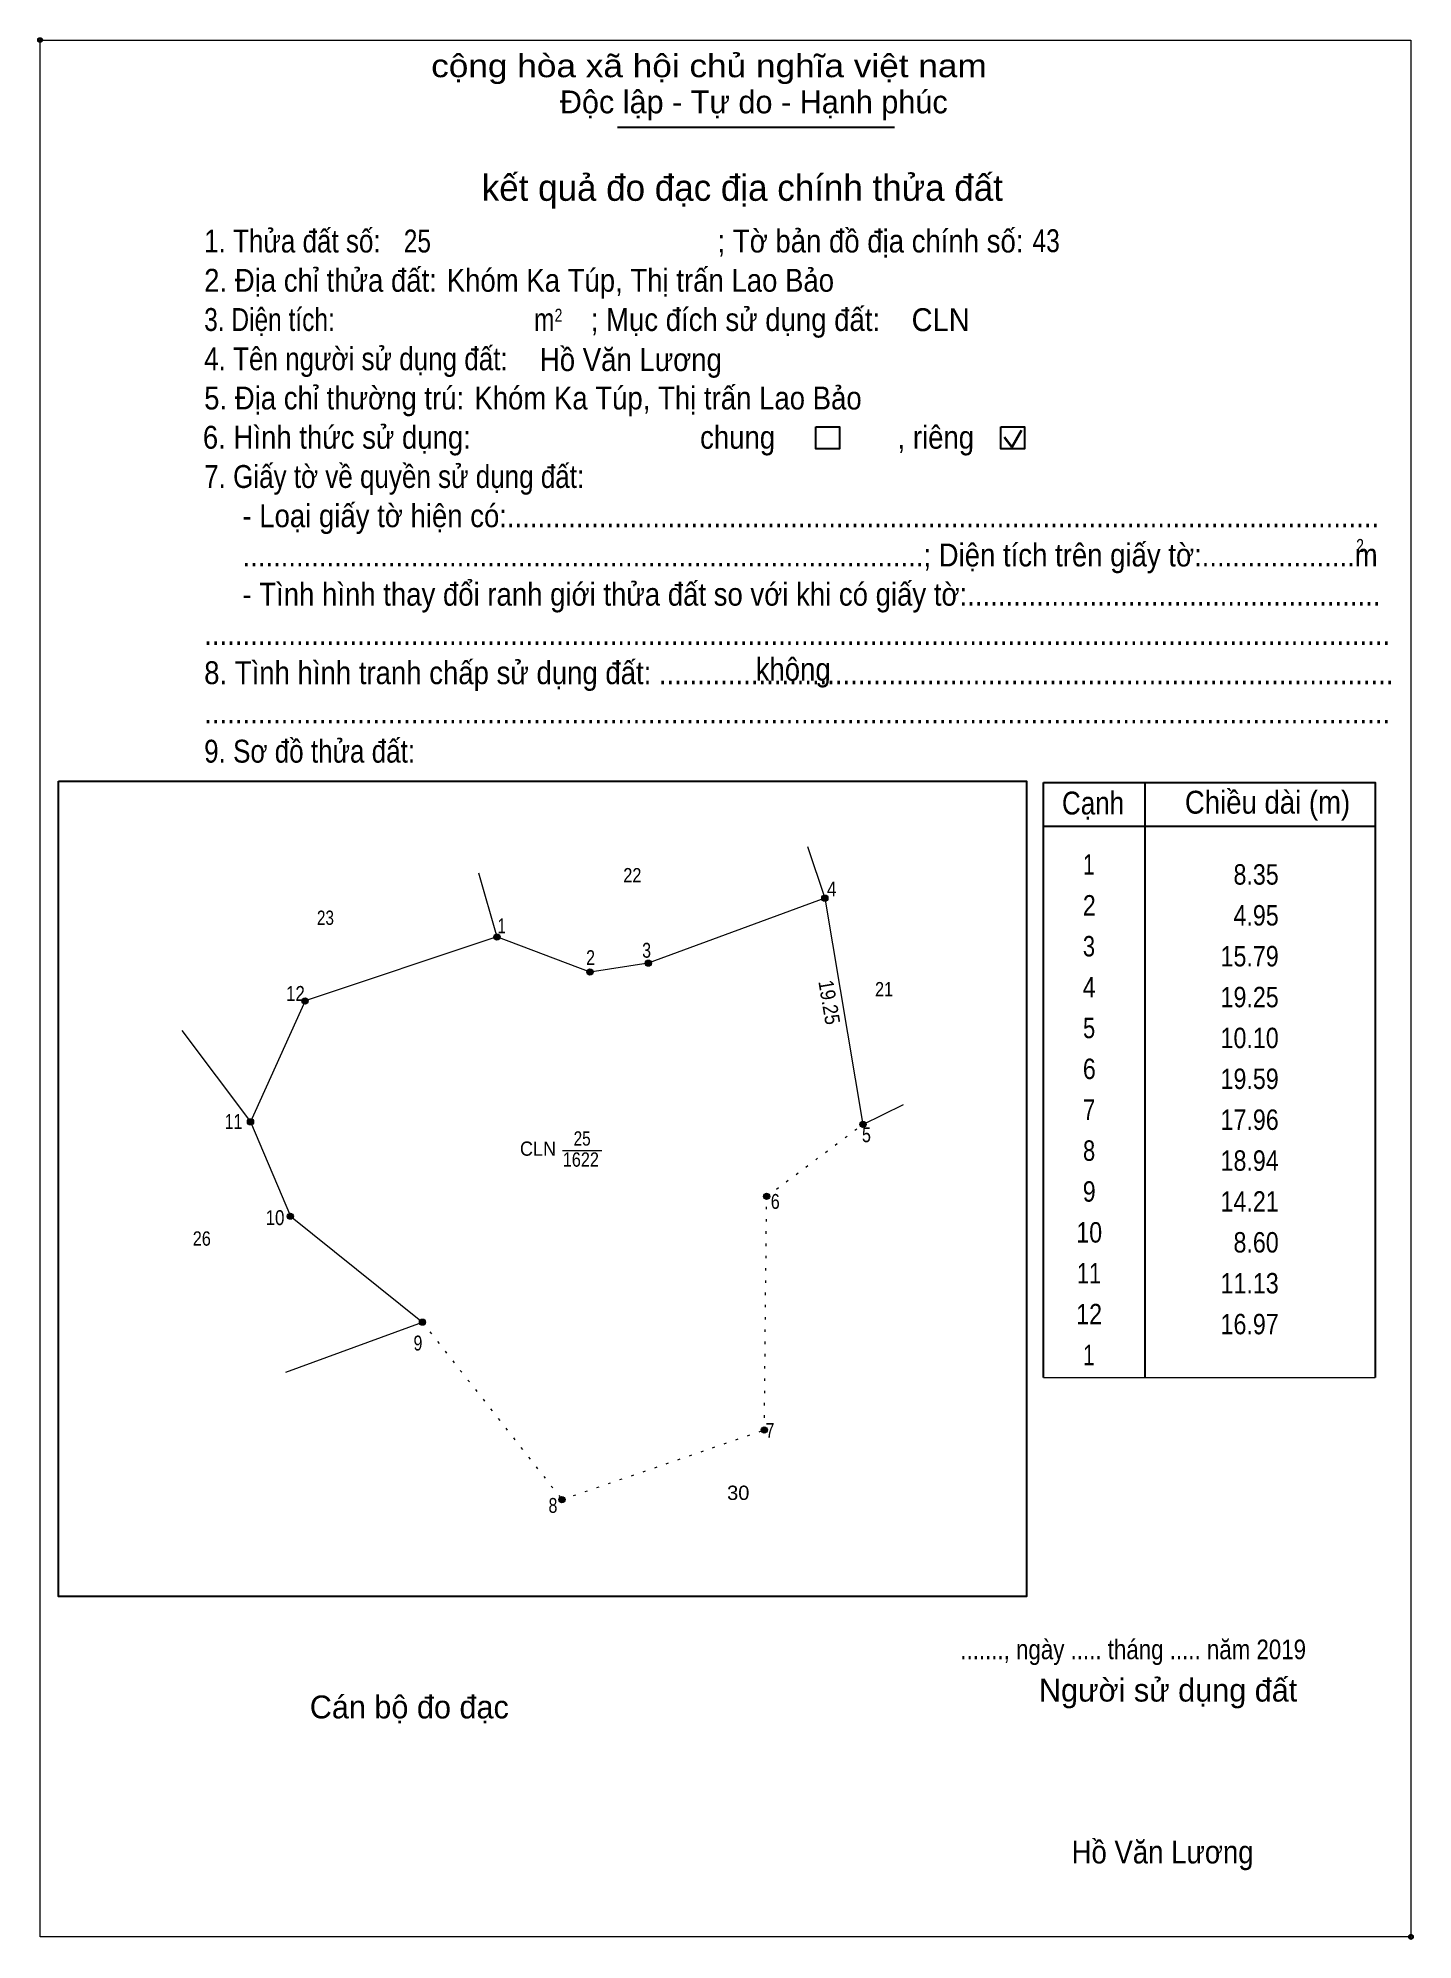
# Model space of a CAD drawing. Header units: metres. Extents: x 535551 to 536055, y 1836211 to 1836357.
# Drawn here: x 535550.7 to 535634.9, y 1836228 to 1836344.3 of the extents above; entities that cross this region are included whole.
import ezdxf
from ezdxf.enums import TextEntityAlignment as Align

# ---------------------------------------------------------------- set-up
doc = ezdxf.new("R2010")
doc.units = ezdxf.units.M
doc.header["$LTSCALE"] = 0.5
doc.header["$PDMODE"] = 32
doc.header["$PDSIZE"] = 0.25
doc.linetypes.add('DOTTED', pattern=[1.5, 0.3, -1.2])
for name, color, linetype, lineweight in [('10', 7, 'Continuous', 13), ('32', 7, 'Continuous', 13), ('63', 7, 'Continuous', 13), ('7', 7, 'Continuous', 25)]:
    doc.layers.add(name, color=color, linetype=linetype, lineweight=lineweight)
doc.layers.add('6', color=7, linetype='Continuous')

msp = doc.modelspace()

# ---------------------------------------------------------------- texts
at = {"layer": '32'}
for s, height, width, p in [('22', 0.8748, 0.85, (535587.105, 1836292.66)), ('23', 0.8748, 0.8, (535568.33, 1836290.06)), ('21', 0.8748, 0.85, (535602.505, 1836285.69)), ('CLN', 0.87, 0.95, (535581.335, 1836275.94)), ('25', 0.8748, 0.8, (535584.035, 1836276.56)), ('1622', 0.8748, 0.85, (535583.955, 1836275.27)), ('26', 0.8748, 0.85, (535560.765, 1836270.44)), ('30', 0.8748, 1.05, (535593.585, 1836254.89))]:
    msp.add_text(s, height=height, dxfattribs=dict(at, width=width)).set_placement(p, align=Align.CENTER)
at = {"layer": '6', "width": 0.95}
msp.add_text('CLN', height=1.4, dxfattribs=at).set_placement((535604.19, 1836326.37))
at = {"layer": '63'}
for s, width, p in [(' 1', 0.75, (535614.86, 1836293.13)), (' 2', 0.85, (535614.865, 1836290.63)), (' 3', 0.8, (535614.855, 1836288.13)), (' 4', 0.85, (535614.86, 1836285.63)), (' 5', 0.8, (535614.865, 1836283.13)), (' 6', 0.85, (535614.865, 1836280.63)), (' 7', 0.8, (535614.865, 1836278.13)), (' 8', 0.8, (535614.865, 1836275.63)), (' 9', 0.85, (535614.86, 1836273.13)), (' 10', 0.85, (535614.86, 1836270.63)), (' 11', 0.8, (535614.86, 1836268.13)), (' 12', 0.85, (535614.855, 1836265.63)), (' 1', 0.75, (535614.86, 1836263.13))]:
    msp.add_text(s, height=1.25, dxfattribs=dict(at, width=width)).set_placement(p, align=Align.CENTER)
for s, height, width, p in [('8.35', 1.25, 0.85, (535626.65, 1836292.52)), (' 4', 0.9112, 0.85, (535599.59, 1836291.8)), ('4.95', 1.25, 0.85, (535626.65, 1836290.02)), (' 1', 0.9112, 0.75, (535579.36, 1836289.54)), (' 2', 0.9112, 0.8, (535584.82, 1836287.6)), (' 3', 0.9112, 0.8, (535588.25, 1836288.05)), ('15.79', 1.25, 0.85, (535626.65, 1836287.52)), (' 12', 0.9112, 0.85, (535567.07, 1836285.41)), ('19.25', 1.25, 0.85, (535626.65, 1836285.02)), ('10.10', 1.25, 0.85, (535626.65, 1836282.52)), ('19.59', 1.25, 0.85, (535626.65, 1836280.02)), (' 11', 0.9112, 0.8, (535563.25, 1836277.58)), ('17.96', 1.25, 0.85, (535626.65, 1836277.52)), (' 5', 0.9112, 0.8, (535601.7, 1836276.77)), ('18.94', 1.25, 0.85, (535626.65, 1836275.02)), (' 6', 0.9112, 0.8, (535596.12, 1836272.69)), ('14.21', 1.25, 0.85, (535626.65, 1836272.52)), (' 10', 0.9112, 0.85, (535565.82, 1836271.7)), ('8.60', 1.25, 0.85, (535626.65, 1836270.02)), ('11.13', 1.25, 0.85, (535626.65, 1836267.52)), ('16.97', 1.25, 0.85, (535626.65, 1836265.02)), (' 9', 0.9112, 0.8, (535574.26, 1836264.03)), (' 7', 0.9112, 0.8, (535595.8, 1836258.69)), (' 8', 0.9112, 0.8, (535582.52, 1836254.1))]:
    msp.add_text(s, height=height, dxfattribs=dict(at, width=width)).set_placement(p, align=Align.RIGHT)
at = {"layer": '63', "width": 0.9}
msp.add_text('19.25', height=0.911, rotation=279.57, dxfattribs=at).set_placement((535598.7092, 1836285.2507), align=Align.CENTER)
at = {"layer": '7'}
for s, height, width, p in [('cộng hòa xã hội chủ nghĩa việt nam', 1.4, 1.15, (535574.8, 1836341.9)), ('1. Thửa đất số:', 1.4, 0.85, (535560.91, 1836331.18)), ('25', 1.4, 0.8, (535573.12, 1836331.18)), ('; Tờ bản đồ địa chính số:', 1.4, 0.9, (535592.32, 1836331.18)), ('43', 1.4, 0.8, (535611.59, 1836331.2)), ('2. Địa chỉ thửa đất:', 1.4, 0.9, (535560.91, 1836328.78)), ('Khóm Ka Túp, Thị trấn Lao Bảo', 1.4, 0.9, (535575.75, 1836328.78)), ('3. Diện tích:', 1.4, 0.8, (535560.91, 1836326.38)), ('2', 0.7999, 0.8, (535582.35, 1836326.94)), ('; Mục đích sử dụng đất:', 1.4, 0.9, (535584.56, 1836326.38)), ('m', 1.4, 0.8, (535581.09, 1836326.38)), ('4. Tên người sử dụng đất:', 1.4, 0.85, (535560.91, 1836323.98)), ('Hồ Văn Lương', 1.4, 0.9, (535581.45, 1836323.93)), ('5. Địa chỉ thường trú:', 1.4, 0.9, (535560.91, 1836321.58)), ('Khóm Ka Túp, Thị trấn Lao Bảo', 1.4, 0.9, (535577.44, 1836321.58)), ('6. Hình thức sử dụng:', 1.4, 0.9, (535560.83, 1836319.18)), ('chung                , riêng', 1.4, 0.9, (535591.25, 1836319.18)), ('7. Giấy tờ về quyền sử dụng đất:', 1.4, 0.85, (535560.91, 1836316.78)), ('     - Loại giấy tờ hiện có:..................................................................................................................', 1.4, 0.9, (535560.91, 1836314.38)), ('     .........................................................................................; Diện tích trên giấy tờ:....................m', 1.4, 0.9, (535560.91, 1836311.98)), ('2', 0.7999, 0.8, (535631.39, 1836312.86)), ('     - Tình hình thay đổi ranh giới thửa đất so với khi có giấy tờ:......................................................', 1.4, 0.9, (535560.91, 1836309.58)), ('...........................................................................................................................................................', 1.4, 0.9, (535560.91, 1836307.18)), ('8. Tình hình tranh chấp sử dụng đất: ................................................................................................', 1.4, 0.9, (535560.91, 1836304.78)), ('không', 1.4, 0.9, (535594.65, 1836304.99)), ('...........................................................................................................................................................', 1.4, 0.9, (535560.91, 1836302.38)), ('9. Sơ đồ thửa đất:', 1.4, 0.85, (535560.91, 1836299.98)), ('Cạnh', 1.4, 0.85, (535613.39, 1836296.81)), ('Chiều dài (m)', 1.4, 0.9, (535620.91, 1836296.86)), ('......., ngày ..... tháng ..... năm 2019', 1.2, 0.85, (535607.17, 1836245.15)), ('Hồ Văn Lương', 1.4, 0.9, (535613.98, 1836232.66))]:
    msp.add_text(s, height=height, dxfattribs=dict(at, width=width)).set_placement(p)
for s, p in [('Độc lập - Tự do - Hạnh phúc', (535582.67, 1836339.69)), ('Người sử dụng đất', (535611.98, 1836242.56)), ('Cán bộ đo đạc', (535567.37, 1836241.53))]:
    msp.add_text(s, height=1.4, dxfattribs=at).set_placement(p)
for s, height, p in [('kết quả đo đạc địa chính thửa đất', 1.6, (535593.835, 1836334.34)), ('.', 0.4001, (535634.7437, 1836227.98))]:
    msp.add_text(s, height=height, dxfattribs=at).set_placement(p, align=Align.CENTER)

# ---------------------------------------------------------------- hatches: boundary and pattern name
at = {"layer": '63'}
for points in [[(535599.0734, 1836291.6911, 1), (535598.6932, 1836291.6911, 1)], [(535579.0113, 1836289.3218, 1), (535578.6311, 1836289.3218, 1)], [(535584.7048, 1836287.1713, 1), (535584.3246, 1836287.1713, 1)], [(535588.2696, 1836287.718, 1), (535587.8894, 1836287.718, 1)], [(535567.2744, 1836285.4071, 1), (535566.8942, 1836285.4071, 1)], [(535563.9356, 1836278.0151, 1), (535563.5554, 1836278.0151, 1)], [(535601.4062, 1836277.8547, 1), (535601.026, 1836277.8547, 1)], [(535595.5086, 1836273.4515, 1), (535595.1284, 1836273.4515, 1)], [(535566.3778, 1836272.2414, 1), (535565.9976, 1836272.2414, 1)], [(535574.4551, 1836265.7606, 1), (535574.0749, 1836265.7606, 1)], [(535595.3701, 1836259.1704, 1), (535594.9899, 1836259.1704, 1)], [(535582.9917, 1836254.913, 1), (535582.6115, 1836254.913, 1)]]:
    msp.add_hatch(color=256, dxfattribs=at).paths.add_polyline_path(points)

# ---------------------------------------------------------------- linework, layer by layer
at = {"layer": '10'}
for p, q in [((535597.82, 1836294.85), (535598.88, 1836291.69)), ((535577.69, 1836293.24), (535578.82, 1836289.32)), ((535598.88, 1836291.69), (535601.21, 1836277.86)), ((535559.54, 1836283.59), (535563.74, 1836278.02)), ((535601.21, 1836277.86), (535603.7, 1836279.07)), ((535565.9, 1836262.71), (535574.26, 1836265.76))]:
    msp.add_line(p, q, dxfattribs=at)
for points in [[(535598.88, 1836291.69), (535588.08, 1836287.71), (535584.52, 1836287.17), (535578.82, 1836289.32)], [(535578.82, 1836289.32), (535567.08, 1836285.41), (535563.74, 1836278.02)], [(535563.74, 1836278.02), (535566.19, 1836272.24), (535574.26, 1836265.76)]]:
    msp.add_lwpolyline(points, dxfattribs=at)
at = {"layer": '10', "linetype": 'DOTTED'}
msp.add_lwpolyline([(535574.26, 1836265.76), (535582.8, 1836254.91), (535595.18, 1836259.17), (535595.32, 1836273.45), (535601.21, 1836277.86)], dxfattribs=at)
at = {"layer": '32'}
msp.add_line((535582.84, 1836276.27), (535585.24, 1836276.27), dxfattribs=at)
at = {"layer": '63'}
for centre in [(535598.8833, 1836291.6911), (535578.8212, 1836289.3218), (535584.5147, 1836287.1713), (535588.0795, 1836287.718), (535567.0843, 1836285.4071), (535563.7455, 1836278.0151), (535601.2161, 1836277.8547), (535595.3185, 1836273.4515), (535566.1877, 1836272.2414), (535574.265, 1836265.7606), (535595.18, 1836259.1704), (535582.8016, 1836254.913)]:
    msp.add_circle(centre, 0.1901, dxfattribs=at)
at = {"layer": '7', "lineweight": 13}
for p, q in [((535550.87, 1836344.17), (535634.74, 1836344.17)), ((535612.27, 1836262.37), (535632.55, 1836262.37))]:
    msp.add_line(p, q, dxfattribs=at)
at = {"layer": '7'}
for p, q in [((535586.19, 1836338.85), (535603.15, 1836338.85)), ((535612.27, 1836262.37), (535612.27, 1836298.77)), ((535618.47, 1836298.77), (535618.47, 1836262.37)), ((535612.27, 1836296.09), (535632.55, 1836296.09))]:
    msp.add_line(p, q, dxfattribs=at)
at = {"layer": '7', "lineweight": 35}
for p, q in [((535609.85, 1836319.89), (535610.33, 1836319.27)), ((535610.33, 1836319.27), (535610.91, 1836320.31))]:
    msp.add_line(p, q, dxfattribs=at)
at = {"layer": '7', "lineweight": 13}
msp.add_lwpolyline([(535634.74, 1836344.17), (535634.74, 1836228.17), (535550.87, 1836228.17), (535550.87, 1836344.17)], dxfattribs=at)
at = {"layer": '7'}
for points in [[(535598.33, 1836320.51), (535599.77, 1836320.51), (535599.77, 1836319.17), (535598.33, 1836319.17)], [(535609.66, 1836320.51), (535611.1, 1836320.51), (535611.1, 1836319.17), (535609.66, 1836319.17)], [(535552, 1836298.85), (535611.22, 1836298.85), (535611.22, 1836248.98), (535552, 1836248.98)]]:
    msp.add_lwpolyline(points, close=True, dxfattribs=at)
msp.add_lwpolyline([(535612.27, 1836298.77), (535632.55, 1836298.77), (535632.55, 1836262.37)], dxfattribs=at)
for p in [(535550.87, 1836344.17), (535634.74, 1836228.17)]:
    msp.add_point(p, dxfattribs=at)

msp.set_redraw_order([(e.dxf.handle, doc.entitydb.next_handle()) for e in msp.query("TEXT MTEXT ATTDEF DIMENSION ARC_DIMENSION")])  # texts and dimensions are drawn at this point

doc.saveas('drawing.dxf')
